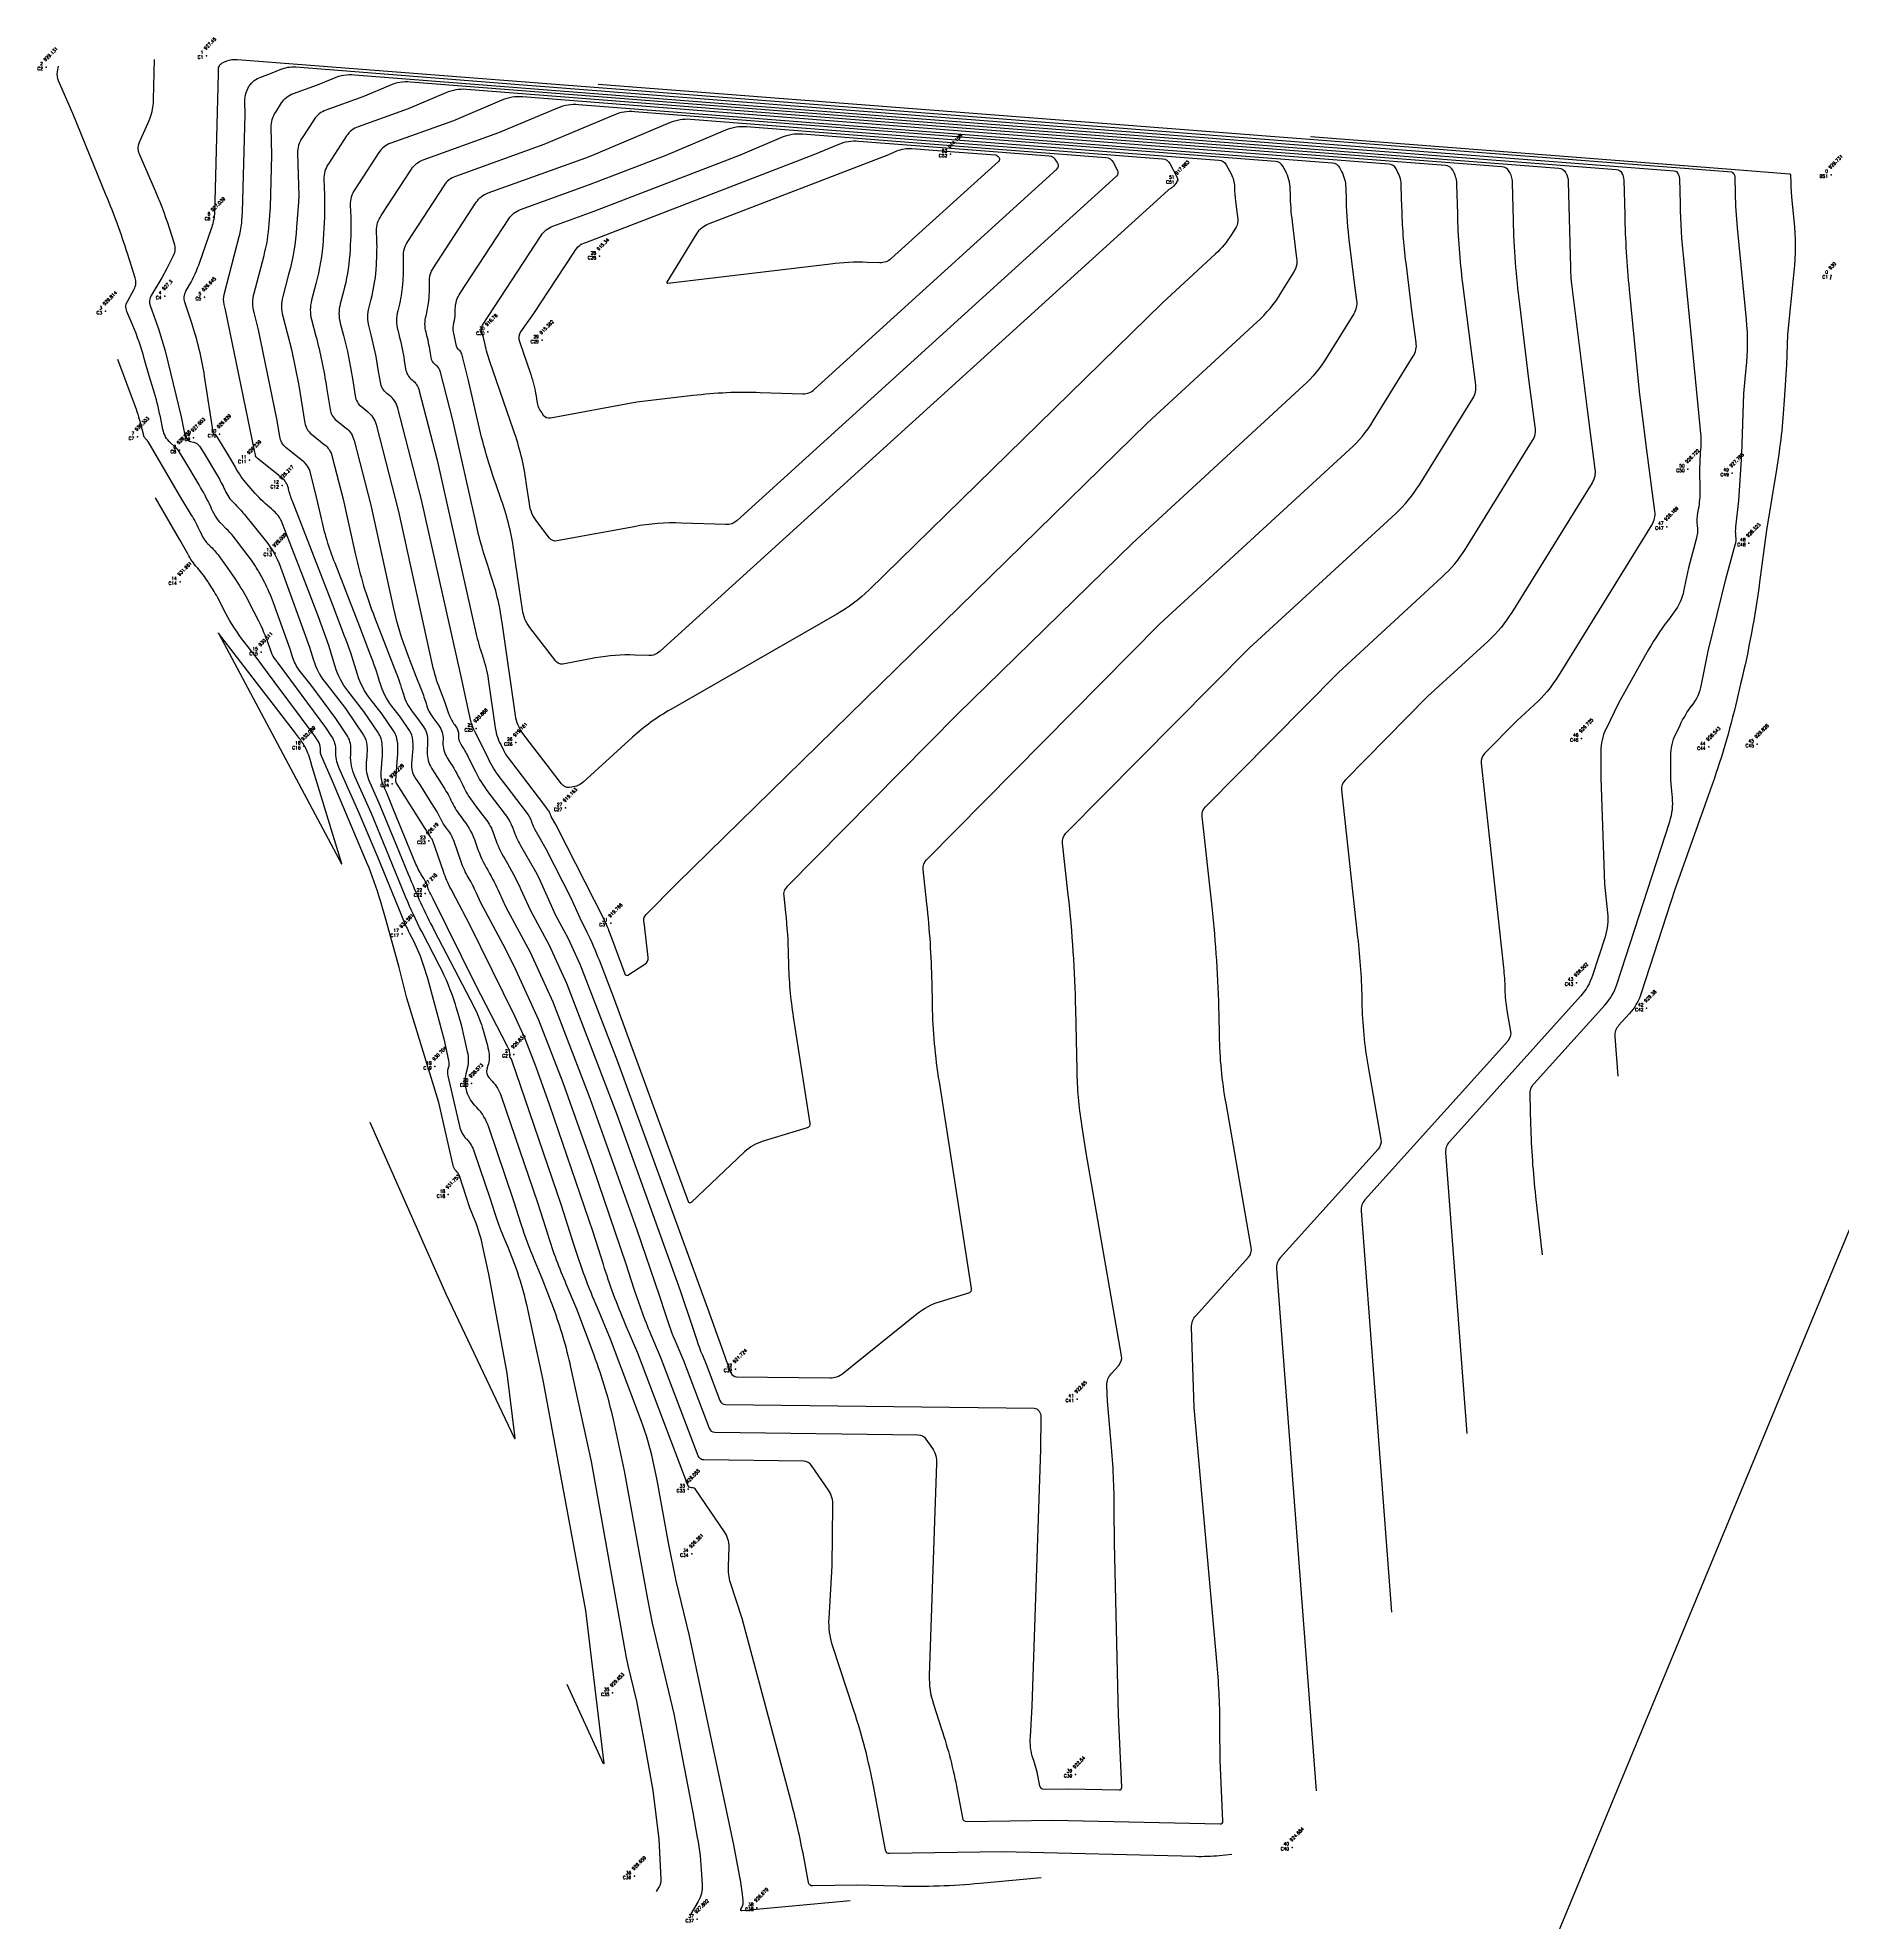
# Model space of a CAD drawing. Header units: millimetres. Extents: x 1478766 to 1478972, y 824433 to 824682.
# Drawn here: x 1478788.4 to 1478928.9, y 824502.8 to 824649.5 of the extents above; entities that cross this region are included whole.
import ezdxf
from ezdxf.enums import TextEntityAlignment as Align

# ---------------------------------------------------------------- set-up
doc = ezdxf.new("R2010")
doc.units = ezdxf.units.MM
for name, color, linetype in [('Boundary', 6, 'Continuous'), ('Contour', 4, 'Continuous'), ('Index_Contour', 8, 'Continuous'), ('Points', 7, 'Continuous'), ('Points-ELV', 6, 'Continuous'), ('Points-NUM', 4, 'Continuous'), ('Points-TXT', 3, 'Continuous')]:
    doc.layers.add(name, color=color, linetype=linetype)
doc.styles.add('romans', font='romans.shx')

# ---------------------------------------------------------------- blocks, each defined once
blk = doc.blocks.new('POINTS')
at = {"layer": 'Points'}
blk.add_line((0, 0), (0, 0), dxfattribs=at)
blk.add_point((0, 0), dxfattribs=at)
at = {"layer": 'Points-ELV', "style": 'romans'}
blk.add_attdef('ELEV', text='', height=1, rotation=45, dxfattribs=at).set_placement((0, 0), align=Align.BOTTOM_LEFT)
at = {"layer": 'Points-NUM', "style": 'romans'}
blk.add_attdef('PTNUM', text='', height=1, dxfattribs=at).set_placement((0, 0), align=Align.BOTTOM_RIGHT)
at = {"layer": 'Points-TXT', "style": 'romans'}
blk.add_attdef('DESC', text='', height=1, dxfattribs=at).set_placement((0, 0), align=Align.BOTTOM_RIGHT)

msp = doc.modelspace()

# ---------------------------------------------------------------- linework, layer by layer
at = {"layer": 'Boundary'}
msp.add_polyline3d([(1478767.16, 824678.43, 0), (1478971.67, 824658.75, 0), (1478878.31, 824433.42, 0), (1478784.31, 824501.97, 0), (1478765.89, 824682.24, 0)], dxfattribs=at)
at = {"layer": 'Contour'}
for points, elevation in [([(1478836.55, 824505.19), (1478836.75, 824505.53, 0.153066), (1478836.91, 824506.18), (1478836.74, 824509.27), (1478836.29, 824513.05), (1478835.59, 824516.97), (1478835.01, 824520), (1478834.34, 824522.79), (1478834.19, 824523.52), (1478831.47, 824538.67), (1478829.87, 824546, 0.037499), (1478828.51, 824550.62), (1478827.65, 824552.92), (1478827.05, 824554.34, -0.024696), (1478826.01, 824557.13), (1478825.43, 824558.94), (1478823.48, 824564.68, 0.111018), (1478822.56, 824566.22), (1478822.38, 824566.41, -0.138048), (1478821.74, 824567.62), (1478821.73, 824567.67, -0.132774), (1478821.77, 824569.04), (1478821.79, 824569.12, 0.130209), (1478821.83, 824570.56), (1478821.68, 824571.27, 0.022528), (1478820.95, 824574.03), (1478820.88, 824574.25, 0.046533), (1478819.66, 824577.21), (1478818.26, 824579.92, -0.023288), (1478817.03, 824582.58), (1478816.45, 824583.98), (1478814.35, 824589.11), (1478813.06, 824591.99, -0.119403), (1478812.73, 824593.68), (1478812.75, 824594.1, 0.16572), (1478812.41, 824595.25), (1478811.57, 824596.5), (1478809.66, 824599.09), (1478808.73, 824600.28, -0.097206), (1478808.21, 824601.3), (1478808.03, 824601.9), (1478806.71, 824605.52, 0.032296), (1478806.02, 824607.11), (1478805.84, 824607.47, 0.032677), (1478805.31, 824608.36), (1478805, 824608.83), (1478804, 824610.17, 0.043619), (1478802.89, 824611.43), (1478802.86, 824611.47, -0.09958), (1478801.9, 824612.82), (1478801.83, 824612.99, 0.030273), (1478800.92, 824614.71), (1478799.81, 824616.56), (1478799.39, 824617.25), (1478799.32, 824617.36, 0.078769), (1478799.22, 824617.49), (1478798.7, 824617.97, -0.1654), (1478798.11, 824619.02), (1478797.91, 824619.99, 0.02437), (1478797.38, 824622.1), (1478797.05, 824623.19), (1478796.66, 824624.54, 0.030451), (1478795.76, 824627.1), (1478795.3, 824628.2, -0.237561), (1478795.34, 824628.98), (1478795.87, 824629.94, 0.214775), (1478795.95, 824630.82), (1478795.35, 824632.71, 0.020278), (1478793.7, 824637.23), (1478791.1, 824643.6), (1478789.99, 824646.14, -0.159904), (1478789.91, 824646.87), (1478789.99, 824647.29)], 929), ([(1478797.42, 824647.82), (1478797.35, 824644.7, -0.105632), (1478796.92, 824642.8), (1478796.26, 824641.34, 0.220469), (1478796.25, 824640.47), (1478797.36, 824637.94, -0.026953), (1478798.59, 824634.7), (1478798.98, 824633.49, -0.201821), (1478798.91, 824632.54), (1478798.42, 824631.53), (1478798.02, 824630.82), (1478797.2, 824629.45, 0.232893), (1478797.12, 824628.65), (1478797.76, 824626.84), (1478798.28, 824625.13), (1478799.52, 824620), (1478799.81, 824618.56, 0.1654), (1478799.99, 824618.25), (1478800.02, 824618.21, 0.144442), (1478800.35, 824618.05), (1478800.5, 824618.02, -0.214664), (1478800.95, 824617.71), (1478801.31, 824617.13), (1478802.35, 824615.4, -0.030273), (1478802.92, 824614.31), (1478802.95, 824614.25, 0.09958), (1478803.63, 824613.29), (1478803.66, 824613.26, -0.033129), (1478804.46, 824612.38), (1478806.08, 824610.38, -0.086576), (1478807.26, 824608.29), (1478809.53, 824602.05), (1478809.83, 824601.06, 0.097206), (1478810.71, 824599.35), (1478812.24, 824597.38), (1478812.38, 824597.2), (1478813.73, 824595.2, -0.139853), (1478813.99, 824594.44), (1478813.99, 824594.39, -0.039494), (1478813.98, 824593.55), (1478813.94, 824593.08, 0.13303), (1478814.2, 824591.58), (1478814.93, 824589.94), (1478816.27, 824586.66), (1478817.21, 824584.38, 0.023288), (1478819.23, 824580.01), (1478822.33, 824574.04, -0.046533), (1478822.97, 824572.47), (1478823.02, 824572.33, -0.022528), (1478823.41, 824570.86), (1478823.45, 824570.68, -0.130209), (1478823.41, 824569.48), (1478823.33, 824569.2, 0.270822), (1478823.48, 824568.56), (1478823.74, 824568.28, -0.111018), (1478824.45, 824567.1), (1478827.29, 824558.76), (1478828.07, 824556.3, 0.024696), (1478829.49, 824552.48), (1478830.31, 824550.55), (1478831.65, 824546.97, -0.037499), (1478833.24, 824541.58), (1478834.03, 824537.94), (1478835.83, 824527.93), (1478836.21, 824526.08), (1478837.89, 824519.02), (1478839.37, 824511.34), (1478839.71, 824509.4, -0.032482), (1478840.05, 824506.51), (1478840.09, 824505.69, -0.153066), (1478839.78, 824504.41), (1478839.18, 824503.38)], 928), ([(1478851.62, 824504.46), (1478843.19, 824503.67, -0.577942), (1478843.11, 824503.8), (1478843.19, 824503.94, 0.170492), (1478843.29, 824504.45), (1478843.23, 824504.97, 0.01853), (1478843, 824506.45), (1478842.55, 824508.82), (1478839.1, 824525.1), (1478838.08, 824529.37), (1478837.47, 824532.34), (1478836.59, 824537.2), (1478836.25, 824538.78, 0.037499), (1478835.37, 824541.77), (1478832.97, 824548.19), (1478831.94, 824550.62, -0.024696), (1478830.13, 824555.47), (1478829.14, 824558.59), (1478825.28, 824569.91, 0.111018), (1478825.2, 824570.05), (1478825.16, 824570.09, -0.270822), (1478825.13, 824570.21), (1478825.14, 824570.25, 0.142127), (1478825.15, 824570.38), (1478825.1, 824570.57, 0.057142), (1478824.94, 824570.97), (1478822.44, 824575.79), (1478819.16, 824582.46), (1478818.97, 824582.82), (1478818.89, 824582.96, -0.036428), (1478818.8, 824583.17), (1478818.71, 824583.43, 0.058058), (1478818.42, 824584.04), (1478818.27, 824584.28, -0.043675), (1478817.76, 824585.29), (1478816.09, 824589.34), (1478815.51, 824590.77), (1478815.27, 824591.3, -0.13303), (1478815.1, 824592.33), (1478815.18, 824593.35, 0.039494), (1478815.19, 824594.4), (1478815.19, 824594.45, 0.139853), (1478814.86, 824595.41), (1478813.75, 824597.05), (1478812.51, 824598.65, -0.097206), (1478811.53, 824600.55), (1478811.04, 824602.2), (1478810.23, 824604.42), (1478809.06, 824607.46), (1478807.43, 824611.65, 0.137695), (1478806.56, 824612.83), (1478806.42, 824612.95, -0.049496), (1478805.14, 824614.2), (1478804.67, 824614.74, -0.053351), (1478803.75, 824616.08), (1478803.33, 824616.84), (1478802.3, 824618.48, 0.214664), (1478802.19, 824618.56), (1478802.14, 824618.57, -0.3218), (1478802.05, 824618.65), (1478801.35, 824623.15, 0.043378), (1478800.35, 824627.28), (1478799.82, 824628.91, -0.220318), (1478799.9, 824629.77), (1478800.18, 824630.26, 0.048303), (1478800.98, 824632.04), (1478801.89, 824634.66, 0.020641), (1478802.05, 824635.19), (1478802.06, 824635.24, 0.059952), (1478802.14, 824635.78), (1478802.44, 824646.69), (1478802.43, 824647.03, -0.159513), (1478802.52, 824647.35), (1478802.55, 824647.39, -0.163793), (1478802.8, 824647.59), (1478803.08, 824647.7, -0.11825), (1478803.88, 824647.82), (1478809.26, 824647.4), (1478897.64, 824640.54), (1478915.78, 824639.14, -0.265236), (1478916.06, 824638.95), (1478916.08, 824638.91, -0.122055), (1478916.18, 824638.55), (1478916.23, 824636.56, 0.018904), (1478916.49, 824632.31), (1478917.84, 824618.44, -0.052182), (1478917.84, 824617.65), (1478917.79, 824617.21), (1478917.74, 824615.84), (1478917.77, 824614.31, -0.051059), (1478917.65, 824612.81), (1478917.6, 824612.53, 0.075908), (1478917.56, 824611.52), (1478917.57, 824611.47, -0.099572), (1478917.49, 824610.47), (1478916.88, 824608.23), (1478916.51, 824606.43, -0.115584), (1478915.78, 824604.81), (1478915.32, 824604.2, 0.034864), (1478913.55, 824601.47), (1478911.44, 824597.71), (1478910.45, 824595.66, 0.117387), (1478910.06, 824593.96), (1478910.05, 824591.88), (1478910.36, 824583.6), (1478910.59, 824581.38, -0.109382), (1478910.39, 824579.51), (1478909.41, 824576.5, -0.110408), (1478908.48, 824574.89), (1478898.27, 824563.56, 0.213262), (1478897.98, 824562.71), (1478899.64, 824540.84)], 927), ([(1478866.48, 824506.26), (1478861.73, 824505.81, -0.030991), (1478855.34, 824505.59), (1478852.09, 824505.67), (1478848.7, 824505.62, -0.368849), (1478848.37, 824505.88), (1478848, 824507.89, 0.019646), (1478846.99, 824512.29), (1478843.22, 824526.44), (1478842.31, 824529.22, -0.098401), (1478842.14, 824530.52), (1478842.18, 824531.23), (1478842.19, 824532, 0.1604), (1478841.83, 824533.19), (1478839.61, 824536.45, 0.253625), (1478839.31, 824536.62), (1478839.26, 824536.62, -0.315384), (1478838.99, 824536.81), (1478835.09, 824547.09), (1478834.11, 824549.39, -0.024696), (1478832.4, 824553.99), (1478831.6, 824556.52), (1478828.24, 824566.37), (1478827.17, 824569.36), (1478826.32, 824571.56), (1478825.52, 824573.33), (1478821.99, 824580.49), (1478820.91, 824582.51), (1478820.54, 824583.22, -0.036428), (1478819.95, 824584.6), (1478819.12, 824586.99, 0.083564), (1478819.06, 824587.1), (1478819.01, 824587.16, -0.051339), (1478818.98, 824587.22), (1478818.95, 824587.26, 0.025516), (1478818.92, 824587.32), (1478818.84, 824587.46), (1478816.35, 824591.4), (1478816.28, 824591.52, -0.170698), (1478816.24, 824591.68), (1478816.38, 824593.47, 0.037701), (1478816.39, 824594.52), (1478816.39, 824594.57, 0.139853), (1478816.06, 824595.54), (1478815.18, 824596.84), (1478814.24, 824598.04, -0.097206), (1478813.27, 824599.93), (1478813.16, 824600.28, 0.02007), (1478812.26, 824602.93), (1478811.25, 824605.55), (1478808.19, 824613.42, -0.037203), (1478807.89, 824614.39), (1478807.88, 824614.44, 0.175678), (1478807.36, 824615.25), (1478805.46, 824616.77, -0.194625), (1478805.31, 824617.03), (1478805.27, 824617.24), (1478802.99, 824628.32), (1478802.88, 824628.75, -0.134141), (1478802.88, 824629.52), (1478804.05, 824634.03, 0.046745), (1478804.26, 824635.26), (1478804.31, 824635.93), (1478804.52, 824643.53), (1478804.49, 824644.59, -0.159513), (1478804.81, 824645.69), (1478804.83, 824645.73, -0.170059), (1478805.74, 824646.45), (1478806.62, 824646.77), (1478807.25, 824647.03, -0.125629), (1478808.46, 824647.23), (1478826.49, 824645.82), (1478886.52, 824641.16), (1478911.29, 824639.25, -0.265236), (1478911.69, 824638.99), (1478911.71, 824638.94, -0.122055), (1478911.85, 824638.43), (1478911.92, 824635.73, 0.018904), (1478912.27, 824629.91), (1478913.05, 824621.96), (1478913.56, 824617.79), (1478914.24, 824612.64, -0.180829), (1478914.02, 824611.57), (1478906.73, 824599.8, -0.071985), (1478904.88, 824597.57), (1478903.53, 824596.32), (1478901.01, 824593.77, 0.234372), (1478900.74, 824593.02), (1478902.48, 824577.11, -0.022981), (1478902.59, 824575.46), (1478902.59, 824575.41, 0.039737), (1478902.75, 824573.77), (1478903.03, 824572.15, -0.238707), (1478902.81, 824571.39), (1478891.69, 824559.03, 0.213262), (1478891.4, 824558.18), (1478893.77, 824526.93)], 926), ([(1478858.1, 824519.78), (1478858.73, 824517.83, -0.034029), (1478859.95, 824513.09), (1478860.36, 824510.91, 0.368849), (1478860.69, 824510.64), (1478867.4, 824510.74), (1478880.42, 824510.44, 0.432572), (1478880.64, 824510.66), (1478880.42, 824515.4), (1478880.41, 824517.9, 0.022717), (1478880.19, 824522.8), (1478878.39, 824542.86), (1478878.2, 824549.11, -0.201273), (1478878.53, 824550.01), (1478882.63, 824554.56, 0.238707), (1478882.84, 824555.31), (1478880.88, 824566.57, -0.039737), (1478880.37, 824571.83), (1478880.34, 824573.45, 0.022981), (1478879.79, 824581.85), (1478879.02, 824588.88, -0.234372), (1478879.28, 824589.64), (1478889.63, 824600.1), (1478897.69, 824607.51, 0.071985), (1478899.54, 824609.74), (1478904.74, 824618.14, 0.180829), (1478904.96, 824619.21), (1478904.47, 824622.93), (1478903.75, 824628.77, -0.025778), (1478903.26, 824635.3), (1478903.19, 824638.19, 0.122055), (1478902.98, 824639.01), (1478902.93, 824639.09, 0.265236), (1478902.36, 824639.46), (1478864.28, 824642.39), (1478860.96, 824642.65), (1478817.38, 824646.06, 0.125629), (1478815.78, 824645.8), (1478813.67, 824644.91), (1478810.8, 824643.87, 0.170059), (1478809.88, 824643.15), (1478808.94, 824641.71, 0.159513), (1478808.6, 824640.5), (1478808.68, 824637.21), (1478808.67, 824636.7), (1478808.52, 824634.77, -0.046745), (1478807.9, 824631.07), (1478807.45, 824629.35, 0.134141), (1478807.45, 824627.83), (1478808.12, 824625.23), (1478808.7, 824622.42), (1478809.17, 824619.51, 0.194625), (1478809.67, 824618.65), (1478810.67, 824617.85, -0.169789), (1478811.3, 824616.87), (1478812.15, 824613.59), (1478813.09, 824609.35, 0.040601), (1478814.59, 824604.4), (1478815.63, 824601.73), (1478816.25, 824600.12, -0.02007), (1478816.79, 824598.52), (1478816.83, 824598.4, 0.097206), (1478817.52, 824597.06), (1478818.02, 824596.41), (1478818.39, 824595.87, -0.16572), (1478818.72, 824594.72), (1478818.69, 824593.86, 0.158864), (1478819.02, 824592.65), (1478819.5, 824591.91), (1478819.98, 824591.14, -0.025516), (1478820.61, 824590), (1478820.63, 824589.95, 0.051339), (1478821.32, 824588.85), (1478821.54, 824588.55, -0.083564), (1478822.45, 824586.86), (1478822.58, 824586.47, 0.049615), (1478823.4, 824584.7), (1478823.42, 824584.65, -0.025768), (1478824.32, 824582.91), (1478824.78, 824581.88), (1478826.7, 824578.31), (1478828.46, 824574.45), (1478831.35, 824566.95), (1478834.99, 824556.78), (1478836.78, 824551.53), (1478837.21, 824550.18, 0.024696), (1478838.11, 824547.75), (1478838.64, 824546.52), (1478840.64, 824541.25, 0.315384), (1478841.07, 824540.94), (1478856.88, 824540.74, -0.253625), (1478857.52, 824540.4), (1478858.02, 824539.66, -0.166353), (1478858.35, 824538.51), (1478857.78, 824522.01, 0.092257), (1478858.1, 824519.78)], 924), ([(1478905.52, 824554.76), (1478905.01, 824559.3, -0.021164), (1478904.62, 824564.87), (1478904.55, 824567.2, -0.201273), (1478904.88, 824568.1), (1478910.37, 824574.2, 0.110408), (1478911.31, 824575.81), (1478915.43, 824588.5, 0.109382), (1478915.63, 824590.37), (1478915.61, 824590.58, -0.027709), (1478915.5, 824592.82), (1478915.51, 824593.6, -0.117387), (1478915.9, 824595.3), (1478916.23, 824596, -0.050799), (1478917.15, 824597.51), (1478917.17, 824597.53, 0.115584), (1478917.9, 824599.15), (1478918.43, 824601.74), (1478919.83, 824607.47), (1478920.53, 824610.03, 0.099572), (1478920.58, 824610.69), (1478920.58, 824610.74, -0.058623), (1478920.58, 824611.42), (1478920.81, 824613.45), (1478921.03, 824617.08), (1478921.19, 824621.8), (1478921.39, 824623.76, 0.052182), (1478921.4, 824627.57), (1478920.7, 824634.71, -0.018904), (1478920.54, 824637.39), (1478920.51, 824638.66, 0.122055), (1478920.45, 824638.88), (1478920.43, 824638.92, 0.265077), (1478920.26, 824639.03), (1478832, 824645.88)], 928), ([(1478821.44, 824591.36), (1478821.57, 824591.08, 0.051398), (1478822.31, 824589.9), (1478822.76, 824589.3), (1478823.22, 824588.7, -0.083505), (1478823.88, 824587.48), (1478823.96, 824587.24, 0.049615), (1478824.72, 824585.58), (1478824.93, 824585.21, -0.025768), (1478826.11, 824582.91), (1478826.72, 824581.57), (1478828.19, 824578.85), (1478829.53, 824575.9), (1478833.43, 824565.75), (1478838.37, 824551.98), (1478839.37, 824549.04), (1478839.62, 824548.27, 0.024696), (1478840.11, 824546.93), (1478840.41, 824546.23), (1478841.48, 824543.41, 0.315384), (1478841.92, 824543.1), (1478865.95, 824542.8, -0.253625), (1478866.3, 824542.61), (1478866.33, 824542.57, -0.1604), (1478866.46, 824542.16), (1478866.43, 824539.6), (1478865.75, 824519.62), (1478865.62, 824517.23, 0.098401), (1478865.83, 824515.55), (1478865.88, 824515.4, -0.034029), (1478866.26, 824513.94), (1478866.36, 824513.42, 0.368849), (1478866.68, 824513.15), (1478868.61, 824513.18), (1478872.55, 824513.09, 0.432572), (1478872.77, 824513.31), (1478872.51, 824518.94), (1478872.19, 824532.34), (1478872.18, 824534.95, 0.022717), (1478871.94, 824540.07), (1478871.65, 824543.35), (1478871.61, 824544.59, -0.201273), (1478871.94, 824545.49), (1478872.53, 824546.14, 0.238707), (1478872.75, 824546.89), (1478870, 824562.68), (1478869.66, 824564.86, -0.035155), (1478869.28, 824569.14), (1478869.18, 824573.89, 0.022981), (1478868.6, 824582.78), (1478868.16, 824586.81, -0.234372), (1478868.42, 824587.57), (1478882.68, 824601.98), (1478894.09, 824612.48, 0.071985), (1478895.94, 824614.71), (1478900.1, 824621.43, 0.180829), (1478900.32, 824622.49), (1478899.93, 824625.5), (1478899.32, 824630.37, -0.025778), (1478898.92, 824635.81), (1478898.86, 824638.07, 0.122055), (1478898.61, 824639.04), (1478898.53, 824639.19, 0.265236), (1478897.96, 824639.57), (1478862.66, 824642.28), (1478821.74, 824645.48, 0.125629), (1478820.14, 824645.22), (1478817.2, 824643.98), (1478813.32, 824642.58, 0.170059), (1478812.41, 824641.86), (1478810.99, 824639.69, 0.159513), (1478810.65, 824638.49), (1478810.68, 824637.26, -0.027246), (1478810.59, 824633.8), (1478810.59, 824633.75, -0.046745), (1478810.02, 824630.35), (1478809.69, 824629.07, 0.134141), (1478809.68, 824627.56), (1478810.02, 824626.28, -0.025225), (1478810.85, 824622.28), (1478811.13, 824620.57, 0.194625), (1478811.63, 824619.71), (1478812.37, 824619.12, -0.169789), (1478813, 824618.14), (1478814.3, 824613.11), (1478816.07, 824605.07, 0.040601), (1478817.13, 824601.57), (1478817.81, 824599.81), (1478818.24, 824598.71, -0.02007), (1478818.61, 824597.64), (1478818.62, 824597.59, 0.08956), (1478819.12, 824596.59), (1478819.58, 824595.95, -0.175207), (1478819.92, 824594.87), (1478819.91, 824594.68, 0.15689), (1478820.24, 824593.45), (1478820.5, 824593.04, -0.027466), (1478821.44, 824591.36)], 923), ([(1478814.7, 824619.4), (1478816.44, 824612.63), (1478819.08, 824600.69, 0.040601), (1478819.64, 824598.85), (1478820, 824597.9), (1478820.35, 824596.9, 0.077585), (1478820.81, 824596.03), (1478820.92, 824595.89, -0.175207), (1478821.12, 824595.23), (1478821.12, 824595.18, 0.15689), (1478821.3, 824594.51), (1478821.42, 824594.32, -0.027466), (1478821.94, 824593.39), (1478822.44, 824592.38, 0.051398), (1478823.41, 824590.8), (1478824, 824590.03), (1478824.76, 824589.04, -0.083505), (1478825.38, 824587.88), (1478825.4, 824587.83, 0.049615), (1478825.95, 824586.62), (1478827.12, 824584.59), (1478827.37, 824584.1), (1478828.66, 824581.26), (1478829.67, 824579.38), (1478830.6, 824577.34), (1478833.5, 824569.81), (1478840.52, 824550.6), (1478841.74, 824547.19), (1478842.06, 824546.24), (1478842.32, 824545.57, 0.312122), (1478842.77, 824545.26), (1478850.03, 824545.17, 0.181782), (1478851.06, 824545.53), (1478856.82, 824550.16, -0.100636), (1478858.64, 824551.12), (1478860.85, 824551.79, 0.377198), (1478861.07, 824552.14), (1478858.56, 824568.22, -0.035155), (1478858.03, 824574.18), (1478857.99, 824575.97, 0.022981), (1478857.59, 824582.09), (1478857.3, 824584.75, -0.234372), (1478857.56, 824585.5), (1478875.74, 824603.87), (1478890.5, 824617.44, 0.071985), (1478892.34, 824619.68), (1478895.46, 824624.71, 0.180829), (1478895.68, 824625.78), (1478895.38, 824628.07), (1478894.9, 824631.98, -0.025778), (1478894.58, 824636.32), (1478894.53, 824637.96, 0.122055), (1478894.24, 824639.07), (1478894.12, 824639.3, 0.265236), (1478893.55, 824639.67), (1478862.29, 824642.08), (1478826.11, 824644.9, 0.125629), (1478824.5, 824644.64), (1478820.73, 824643.05), (1478815.85, 824641.29, 0.170059), (1478814.93, 824640.57), (1478813.04, 824637.68, 0.159513), (1478812.7, 824636.47), (1478812.73, 824635.54, -0.027246), (1478812.65, 824632.65), (1478812.65, 824632.6, -0.046745), (1478812.17, 824629.75), (1478811.92, 824628.8, 0.134141), (1478811.92, 824627.28), (1478812.17, 824626.33, -0.025225), (1478812.87, 824622.98), (1478813.08, 824621.63, 0.194625), (1478813.59, 824620.76), (1478814.06, 824620.38, -0.169789), (1478814.7, 824619.4)], 922), ([(1478822.19, 824595.99), (1478822.14, 824596.12, -0.040601), (1478822.09, 824596.3), (1478821.27, 824600), (1478818.23, 824613.54), (1478816.39, 824620.67, 0.169789), (1478815.76, 824621.65), (1478815.55, 824621.82, -0.194625), (1478815.04, 824622.68), (1478814.88, 824623.68, 0.025225), (1478814.32, 824626.38), (1478814.16, 824627.01, -0.134141), (1478814.16, 824628.52), (1478814.32, 824629.15, 0.046745), (1478814.71, 824631.45), (1478814.71, 824631.5, 0.027246), (1478814.77, 824633.83), (1478814.75, 824634.46, -0.159513), (1478815.1, 824635.66), (1478817.46, 824639.28, -0.170059), (1478818.37, 824640), (1478824.26, 824642.12), (1478828.86, 824644.06, -0.125629), (1478830.47, 824644.32), (1478861.93, 824641.87), (1478889.15, 824639.77, -0.265236), (1478889.72, 824639.4), (1478889.87, 824639.1, -0.122055), (1478890.2, 824637.84), (1478890.23, 824636.83, 0.025778), (1478890.47, 824633.58), (1478890.84, 824630.64), (1478891.04, 824629.06, -0.180829), (1478890.82, 824628), (1478888.74, 824624.65, -0.071985), (1478886.9, 824622.41), (1478873.59, 824610.17), (1478859.97, 824596.84), (1478846.7, 824583.43, 0.234372), (1478846.44, 824582.68), (1478846.58, 824581.4, -0.022981), (1478846.8, 824578.04), (1478846.81, 824577.53, 0.035155), (1478847.19, 824573.27), (1478848.48, 824564.98, -0.377198), (1478848.27, 824564.64), (1478844.85, 824563.6, 0.121569), (1478843.4, 824562.76), (1478839.23, 824558.82, -0.521214), (1478839.03, 824558.87), (1478833.27, 824574.62), (1478832.09, 824577.68, 0.024257), (1478831.14, 824579.85), (1478830.6, 824580.95), (1478829.89, 824582.52), (1478827.95, 824586.34), (1478827.19, 824587.66, -0.049615), (1478826.83, 824588.43), (1478826.82, 824588.47, 0.083505), (1478826.42, 824589.21), (1478825.66, 824590.21), (1478824.83, 824591.3), (1478824.3, 824591.99, -0.051398), (1478823.45, 824593.36), (1478822.41, 824595.48, 0.027466), (1478822.37, 824595.55), (1478822.34, 824595.59, -0.056086), (1478822.31, 824595.66), (1478822.25, 824595.82), (1478822.19, 824595.99, 0.00907), (1478822.19, 824595.99)], 921), ([(1478818.99, 824624.61), (1478818.92, 824625.08, 0.025225), (1478818.62, 824626.48), (1478818.6, 824626.58, -0.134141), (1478818.6, 824627.86), (1478818.62, 824627.96, 0.046745), (1478818.82, 824629.14), (1478818.83, 824629.19, 0.027246), (1478818.86, 824630.39), (1478818.86, 824630.46, -0.159513), (1478819.18, 824631.6), (1478822.51, 824636.7, -0.170059), (1478823.42, 824637.42), (1478831.03, 824640.17), (1478831.51, 824640.35), (1478837.59, 824642.91, -0.125629), (1478839.19, 824643.17), (1478861.2, 824641.45), (1478880.33, 824639.98, -0.265236), (1478880.9, 824639.61), (1478881.28, 824638.9, -0.122055), (1478881.54, 824637.9), (1478881.54, 824637.85, 0.025778), (1478881.62, 824636.79), (1478881.74, 824635.78), (1478881.8, 824635.39, -0.180829), (1478881.66, 824634.77), (1478881.3, 824634.18, -0.071985), (1478880.06, 824632.68), (1478875.93, 824628.88), (1478853.07, 824606.51, -0.066982), (1478850.58, 824604.63), (1478837.65, 824597.21, 0.057048), (1478834.68, 824595.05), (1478830.82, 824591.55, -0.169615), (1478829.94, 824591.16), (1478829.77, 824591.14, -0.266653), (1478829.15, 824591.42), (1478826.14, 824595.34, -0.13462), (1478825.56, 824596.73), (1478824.52, 824603.99, 0.049984), (1478823.57, 824607.88), (1478823.56, 824607.93, -0.029408), (1478822.46, 824611.8), (1478820.68, 824619.73), (1478819.72, 824623.46, 0.169789), (1478819.36, 824624.02), (1478819.32, 824624.05, -0.194625), (1478818.99, 824624.61)], 919), ([(1478876.98, 824638.16), (1478876.79, 824637.94, -0.084325), (1478876.59, 824637.78), (1478876.55, 824637.76, 0.057048), (1478876.34, 824637.61), (1478836.82, 824601.74, -0.202886), (1478835.93, 824601.41), (1478834.85, 824601.45, 0.056437), (1478831.8, 824601.22), (1478829.25, 824600.75, -0.28982), (1478828.69, 824600.97), (1478826.68, 824603.59, -0.13462), (1478826.1, 824604.98), (1478825.47, 824609.39, 0.049984), (1478824.48, 824613.47), (1478824.02, 824614.78, -0.029408), (1478822.52, 824620.09), (1478821.9, 824622.83), (1478821.37, 824624.89, 0.169789), (1478821.18, 824625.18), (1478821.15, 824625.21, -0.182261), (1478820.97, 824625.5), (1478820.74, 824626.6, -0.12128), (1478820.76, 824627.28), (1478820.77, 824627.33, 0.06057), (1478820.87, 824628.02), (1478820.87, 824628.39, -0.146092), (1478821.26, 824629.63), (1478825.04, 824635.41, -0.170059), (1478825.95, 824636.13), (1478831.32, 824638.07), (1478837.29, 824640.37), (1478841.95, 824642.33, -0.125629), (1478843.55, 824642.59), (1478860.83, 824641.24), (1478875.93, 824640.08, -0.265236), (1478876.5, 824639.71), (1478877.05, 824638.68, -0.321333), (1478876.98, 824638.16)], 918), ([(1478823.19, 824625.62), (1478823.06, 824626.18, 0.02822), (1478822.97, 824626.48), (1478822.92, 824626.63, -0.156083), (1478822.91, 824626.71), (1478822.93, 824626.76, 0.06057), (1478822.94, 824626.84), (1478822.94, 824626.95, -0.146092), (1478823, 824627.14), (1478827.56, 824634.11, -0.170059), (1478828.48, 824634.84), (1478831.61, 824635.97), (1478843.07, 824640.39), (1478846.31, 824641.76, -0.125629), (1478847.91, 824642.02), (1478860.47, 824641.04), (1478871.52, 824640.19, -0.265236), (1478872.09, 824639.81), (1478872.43, 824639.18, -0.34861), (1478872.35, 824638.73), (1478842.82, 824611.93, -0.202886), (1478841.93, 824611.6), (1478838.49, 824611.72, 0.056437), (1478834.79, 824611.44), (1478828.77, 824610.33, -0.28982), (1478828.21, 824610.55), (1478827.22, 824611.84, -0.13462), (1478826.64, 824613.23), (1478826.4, 824614.88, 0.049984), (1478825.41, 824618.96), (1478823.57, 824624.3, -0.026971), (1478823.19, 824625.62)], 917), ([(1478827.6, 824620.3), (1478827.72, 824620.13, 0.28982), (1478828.29, 824619.92), (1478835.01, 824621.15), (1478839.38, 824621.67, -0.04005), (1478844.62, 824621.9), (1478847.93, 824621.79, 0.202886), (1478848.82, 824622.12), (1478867.71, 824639.27, 0.34861), (1478867.79, 824639.72), (1478867.69, 824639.91, 0.265236), (1478867.12, 824640.29), (1478860.1, 824640.83), (1478852.28, 824641.44, 0.125629), (1478850.67, 824641.18), (1478848.84, 824640.41), (1478831.9, 824633.87), (1478831, 824633.55, 0.170059), (1478830.09, 824632.82), (1478828.11, 824629.79), (1478826.95, 824628.05), (1478825.96, 824626.6, 0.245281), (1478825.86, 824625.86), (1478826.75, 824623.28, -0.049984), (1478827.16, 824621.61), (1478827.22, 824621.21, 0.13462), (1478827.6, 824620.3)], 916), ([(1478887.46, 824641.81), (1478919.87, 824639.3), (1478924.75, 824638.92, -0.265236), (1478924.8, 824638.89), (1478924.82, 824638.85, -0.122055), (1478924.84, 824638.78), (1478924.85, 824638.21, 0.018904), (1478924.92, 824637.11), (1478925.09, 824635.29, -0.052182), (1478925.09, 824631.27), (1478924.59, 824626.4), (1478924.51, 824624.03), (1478924.34, 824621.28, -0.0266), (1478923.73, 824615.89), (1478922.96, 824611.17), (1478922.42, 824607.12, -0.02613), (1478920.95, 824599.2), (1478920.65, 824597.93, -0.028842), (1478918.58, 824590.93), (1478915.82, 824583.19), (1478913.2, 824575.12, -0.110408), (1478912.27, 824573.51), (1478911.45, 824572.6, 0.213262), (1478911.16, 824571.75), (1478911.39, 824568.67)], 929), ([(1478814.21, 824565.08), (1478820.13, 824551.71), (1478825.49, 824540.46, 0.742624), (1478825.53, 824540.47), (1478824.92, 824545.53), (1478823.49, 824553.24), (1478823.03, 824555.37, 0.042086), (1478822.42, 824557.39), (1478822.01, 824558.42), (1478821.73, 824559.3), (1478821.19, 824560.89, 0.111018), (1478820.95, 824561.28), (1478820.92, 824561.31, -0.138048), (1478820.71, 824561.71), (1478819.59, 824566.6), (1478817.11, 824574.74), (1478816.5, 824577.13), (1478815.49, 824580.78), (1478815.04, 824582.32, 0.02933), (1478814.01, 824585.23), (1478811.32, 824591.64), (1478810.48, 824593.51, -0.119403), (1478810.37, 824594.12), (1478810.37, 824594.17, 0.16572), (1478810.2, 824594.74), (1478809.96, 824595.11), (1478806.78, 824599.4), (1478805.29, 824601.38), (1478804.44, 824602.47, -0.045913), (1478803.01, 824604.69), (1478802.35, 824605.95, 0.028636), (1478801.65, 824607.1), (1478801.62, 824607.15, 0.029229), (1478800.82, 824608.2), (1478800.79, 824608.24, -0.053351), (1478800.04, 824609.32), (1478799.43, 824610.43), (1478797.53, 824613.69)], 931), ([(1478812.03, 824585.2), (1478809.73, 824592.74), (1478809.63, 824593.14, 0.034899), (1478809.39, 824593.81), (1478809.28, 824594.07, 0.04371), (1478809.05, 824594.51), (1478809.02, 824594.55, 0.020915), (1478808.74, 824594.96), (1478808.36, 824595.46), (1478802.45, 824603.16, 0.784972), (1478802.43, 824603.15), (1478812.01, 824585.2, 0.77712), (1478812.03, 824585.2)], 932)]:
    msp.add_lwpolyline(points, format="xyb", dxfattribs=dict(at, elevation=elevation))
at = {"layer": 'Index_Contour'}
for points, elevation in [([(1478881.34, 824508.06), (1478880.36, 824507.96, -0.030991), (1478878.5, 824507.9), (1478863.49, 824508.26), (1478854.69, 824508.13, -0.368849), (1478854.37, 824508.39), (1478853.45, 824513.28, 0.034029), (1478851.91, 824519.27), (1478850.25, 824524.34, -0.098401), (1478849.98, 824526.43), (1478850.22, 824530.54), (1478850.28, 824535.24, 0.1604), (1478849.92, 824536.43), (1478848.62, 824538.34, 0.253625), (1478847.99, 824538.68), (1478840.23, 824538.78, -0.315384), (1478839.79, 824539.09), (1478836.86, 824546.8), (1478836.11, 824548.57, -0.024696), (1478834.81, 824552.08), (1478834.19, 824554.03), (1478831.62, 824561.57), (1478829.26, 824568.15), (1478827.39, 824573.01), (1478825.62, 824576.89), (1478824.82, 824578.52), (1478822.84, 824582.2), (1478822.52, 824582.91, 0.025768), (1478821.91, 824584.1), (1478821.89, 824584.14, -0.049615), (1478821.33, 824585.35), (1478820.78, 824586.93, 0.083564), (1478820.3, 824587.83), (1478820.16, 824588, -0.051339), (1478819.8, 824588.58), (1478819.78, 824588.63, 0.025516), (1478819.45, 824589.23), (1478818.99, 824589.96), (1478818.1, 824591.39), (1478817.76, 824591.91, -0.170698), (1478817.5, 824592.97), (1478817.57, 824593.92, 0.037701), (1478817.58, 824594.75), (1478817.57, 824594.8, 0.139853), (1478817.31, 824595.57), (1478816.6, 824596.62), (1478815.94, 824597.47, -0.097206), (1478815.02, 824599.26), (1478814.98, 824599.4, 0.02007), (1478814.25, 824601.52), (1478813.44, 824603.64), (1478811.51, 824608.6, -0.040601), (1478810.42, 824612.19), (1478810, 824614.07), (1478809.61, 824615.6, 0.169789), (1478808.97, 824616.58), (1478807.71, 824617.59, -0.194625), (1478807.21, 824618.46), (1478806.99, 824619.83), (1478805.56, 824626.77), (1478805.21, 824628.11, -0.134141), (1478805.21, 824629.62), (1478805.98, 824632.55, 0.046745), (1478806.39, 824635.01), (1478806.49, 824636.32), (1478806.6, 824640.37), (1478806.55, 824642.52, -0.159513), (1478806.89, 824643.72), (1478807.35, 824644.44, -0.170059), (1478808.27, 824645.16), (1478810.15, 824645.84), (1478811.42, 824646.37, -0.125629), (1478813.02, 824646.63), (1478843.73, 824644.23), (1478875.4, 824641.78), (1478906.8, 824639.36, -0.265236), (1478907.32, 824639.02), (1478907.35, 824638.98, -0.122055), (1478907.52, 824638.31), (1478907.69, 824631.61, 0.018904), (1478907.74, 824630.78), (1478907.79, 824630.32), (1478909.02, 824620.36), (1478909.6, 824615.92, -0.180829), (1478909.38, 824614.86), (1478903.13, 824604.77, -0.071985), (1478901.29, 824602.54), (1478896.58, 824598.21), (1478890.15, 824591.7, 0.234372), (1478889.88, 824590.95), (1478891.13, 824579.48, -0.022981), (1478891.46, 824574.45), (1478891.46, 824574.4, 0.039737), (1478891.95, 824569.4), (1478892.94, 824563.73, -0.238707), (1478892.72, 824562.98), (1478885.1, 824554.51, 0.213262), (1478884.81, 824553.66), (1478887.89, 824513.02)], 925), ([(1478835.6, 824580.41), (1478835.56, 824580.75, -0.234372), (1478835.74, 824581.26), (1478838.11, 824583.65), (1478874.76, 824619.52), (1478883.3, 824627.38, 0.071985), (1478885.15, 824629.62), (1478886.18, 824631.28, 0.180829), (1478886.4, 824632.34), (1478886.29, 824633.21), (1478886.05, 824635.18, -0.025778), (1478885.89, 824637.34), (1478885.88, 824637.72, 0.122055), (1478885.5, 824639.14), (1478885.31, 824639.5, 0.265236), (1478884.74, 824639.88), (1478861.56, 824641.66), (1478834.83, 824643.75, 0.125629), (1478833.23, 824643.49), (1478827.78, 824641.2), (1478820.9, 824638.71, 0.170059), (1478819.98, 824637.99), (1478817.15, 824633.65, 0.159513), (1478816.81, 824632.44), (1478816.81, 824632.11, -0.027246), (1478816.77, 824630.34), (1478816.76, 824630.29, -0.046745), (1478816.47, 824628.56), (1478816.39, 824628.25, 0.134141), (1478816.39, 824626.74), (1478816.47, 824626.43, -0.025225), (1478816.9, 824624.38), (1478817, 824623.74, 0.194625), (1478817.51, 824622.87), (1478817.53, 824622.86, -0.169789), (1478818.06, 824622.03), (1478819.46, 824616.63), (1478822.48, 824603.18, 0.029408), (1478822.98, 824601.41), (1478822.99, 824601.36, -0.049984), (1478823.43, 824599.58), (1478823.95, 824595.95, 0.08295), (1478824.41, 824594.47), (1478824.62, 824594.04, 0.051398), (1478824.99, 824593.44), (1478825.24, 824593.11), (1478827.73, 824589.85), (1478828.09, 824589.38, -0.083505), (1478828.25, 824589.07), (1478828.27, 824589.02, 0.049615), (1478828.42, 824588.7), (1478828.77, 824588.08), (1478832.4, 824580.94), (1478832.54, 824580.64), (1478832.65, 824580.41, -0.024257), (1478832.81, 824580.04), (1478833.04, 824579.44), (1478834.07, 824576.62, 0.471637), (1478834.32, 824576.53), (1478835.64, 824577.37, 0.29514), (1478835.89, 824577.91), (1478835.6, 824580.41, -0.002109), (1478835.6, 824580.41)], 920), ([(1478840.59, 824635.02), (1478854.62, 824640.43), (1478855.24, 824640.69, -0.125629), (1478856.42, 824640.88), (1478859.74, 824640.62), (1478862.92, 824640.38, -0.265236), (1478863.18, 824640.2), (1478863.21, 824640.16, -0.34861), (1478863.16, 824639.88), (1478854.82, 824632.31, -0.202886), (1478853.93, 824631.99), (1478852.95, 824632.02, 0.04005), (1478850.08, 824631.89), (1478837.43, 824630.37, -0.591861), (1478837.36, 824630.49), (1478839.7, 824634.28, -0.170959), (1478840.59, 824635.02)], 915), ([(1478794.58, 824624.49), (1478795.95, 824620.8, -0.019051), (1478796.21, 824619.99), (1478796.35, 824619.54), (1478796.59, 824618.56, 0.154427), (1478796.72, 824618.33), (1478796.76, 824618.29, -0.078769), (1478796.93, 824618.08), (1478799.41, 824613.84), (1478800.32, 824612.35, -0.032604), (1478800.99, 824611.09), (1478801.08, 824610.9, 0.09958), (1478801.7, 824610.02), (1478801.74, 824609.98, -0.043619), (1478802.46, 824609.16), (1478803.12, 824608.26), (1478803.75, 824607.34, -0.032677), (1478804.83, 824605.5), (1478805.54, 824604.12, -0.035362), (1478806.3, 824602.33), (1478806.53, 824601.67, 0.085232), (1478806.84, 824601.1), (1478807.07, 824600.8), (1478810.76, 824595.8), (1478811.22, 824595.13, -0.16572), (1478811.55, 824593.97), (1478811.55, 824593.93, 0.119403), (1478811.79, 824592.73), (1478813.37, 824589.16), (1478814.81, 824585.74), (1478816.63, 824581.3), (1478816.85, 824580.77, 0.023288), (1478817.29, 824579.82), (1478817.61, 824579.19, -0.046533), (1478818.38, 824577.32), (1478818.7, 824576.3), (1478819.97, 824571.57), (1478820.35, 824569.87, -0.130209), (1478820.33, 824569.31), (1478820.31, 824569.26, 0.132774), (1478820.3, 824568.69), (1478821.2, 824564.77, 0.138048), (1478821.72, 824563.79), (1478821.76, 824563.75, -0.111018), (1478822.33, 824562.78), (1478823.58, 824559.12), (1478823.95, 824557.96, 0.024696), (1478824.61, 824556.2), (1478824.99, 824555.29), (1478825.55, 824553.81, -0.037499), (1478826.41, 824550.89), (1478827.69, 824545), (1478831.01, 824527.05), (1478832.44, 824515.14, -0.746709), (1478832.41, 824515.13), (1478829.58, 824521.31)], 930)]:
    msp.add_lwpolyline(points, format="xyb", dxfattribs=dict(at, elevation=elevation))
at = {"layer": 'Index_Contour', "elevation": 930}
msp.add_lwpolyline([(1478927.95, 824630.68), (1478927.99, 824630.98), (1478928, 824631.04)], dxfattribs=at)

# ---------------------------------------------------------------- block references
at = {"layer": 'Points', "linetype": 'Continuous'}
ref = msp.add_blockref('POINTS', (1478789.02, 824647.22, 929.13), dxfattribs=at)
ref.add_attrib('PTNUM', '2', dxfattribs={"layer": 'Points-NUM', "height": 0.25, "style": 'romans'}).set_placement((1478788.77, 824647.29, 929.13), align=Align.BOTTOM_RIGHT)
ref.add_attrib('DESC', 'C2', dxfattribs={"layer": 'Points-TXT', "height": 0.25, "style": 'romans'}).set_placement((1478788.77, 824646.91, 929.13), align=Align.BOTTOM_RIGHT)
ref.add_attrib('ELEV', '929.131', dxfattribs={"layer": 'Points-ELV', "height": 0.25, "rotation": 45, "style": 'romans'}).set_placement((1478789.02, 824647.6, 929.13), align=Align.BOTTOM_LEFT)
ref = msp.add_blockref('POINTS', (1478801.5, 824648.11, 927.45), dxfattribs=at)
ref.add_attrib('PTNUM', '1', dxfattribs={"layer": 'Points-NUM', "height": 0.25, "style": 'romans'}).set_placement((1478801.25, 824648.17, 927.45), align=Align.BOTTOM_RIGHT)
ref.add_attrib('DESC', 'C1', dxfattribs={"layer": 'Points-TXT', "height": 0.25, "style": 'romans'}).set_placement((1478801.25, 824647.8, 927.45), align=Align.BOTTOM_RIGHT)
ref.add_attrib('ELEV', '927.45', dxfattribs={"layer": 'Points-ELV', "height": 0.25, "rotation": 45, "style": 'romans'}).set_placement((1478801.5, 824648.49, 927.45), align=Align.BOTTOM_LEFT)
ref = msp.add_blockref('POINTS', (1478859.43, 824640.45, 914.17), dxfattribs=at)
ref.add_attrib('PTNUM', '52', dxfattribs={"layer": 'Points-NUM', "height": 0.25, "style": 'romans'}).set_placement((1478859.18, 824640.51, 914.17), align=Align.BOTTOM_RIGHT)
ref.add_attrib('DESC', 'C52', dxfattribs={"layer": 'Points-TXT', "height": 0.25, "style": 'romans'}).set_placement((1478859.18, 824640.13, 914.17), align=Align.BOTTOM_RIGHT)
ref.add_attrib('ELEV', '914.168', dxfattribs={"layer": 'Points-ELV', "height": 0.25, "rotation": 45, "style": 'romans'}).set_placement((1478859.43, 824640.82, 914.17), align=Align.BOTTOM_LEFT)
ref = msp.add_blockref('POINTS', (1478877.12, 824638.4, 917.98), dxfattribs=at)
ref.add_attrib('PTNUM', '51', dxfattribs={"layer": 'Points-NUM', "height": 0.25, "style": 'romans'}).set_placement((1478876.87, 824638.46, 917.98), align=Align.BOTTOM_RIGHT)
ref.add_attrib('DESC', 'C51', dxfattribs={"layer": 'Points-TXT', "height": 0.25, "style": 'romans'}).set_placement((1478876.87, 824638.08, 917.98), align=Align.BOTTOM_RIGHT)
ref.add_attrib('ELEV', '917.983', dxfattribs={"layer": 'Points-ELV', "height": 0.25, "rotation": 45, "style": 'romans'}).set_placement((1478877.12, 824638.77, 917.98), align=Align.BOTTOM_LEFT)
ref = msp.add_blockref('POINTS', (1478928, 824638.84, 929.73), dxfattribs=at)
ref.add_attrib('PTNUM', '0', dxfattribs={"layer": 'Points-NUM', "height": 0.25, "style": 'romans'}).set_placement((1478927.75, 824638.91, 929.73), align=Align.BOTTOM_RIGHT)
ref.add_attrib('DESC', 'BS1', dxfattribs={"layer": 'Points-TXT', "height": 0.25, "style": 'romans'}).set_placement((1478927.75, 824638.53, 929.73), align=Align.BOTTOM_RIGHT)
ref.add_attrib('ELEV', '929.731', dxfattribs={"layer": 'Points-ELV', "height": 0.25, "rotation": 45, "style": 'romans'}).set_placement((1478928, 824639.22, 929.73), align=Align.BOTTOM_LEFT)
ref = msp.add_blockref('POINTS', (1478802.05, 824635.54, 927.04), dxfattribs=at)
ref.add_attrib('PTNUM', '6', dxfattribs={"layer": 'Points-NUM', "height": 0.25, "style": 'romans'}).set_placement((1478801.8, 824635.6, 927.04), align=Align.BOTTOM_RIGHT)
ref.add_attrib('DESC', 'C6', dxfattribs={"layer": 'Points-TXT', "height": 0.25, "style": 'romans'}).set_placement((1478801.8, 824635.22, 927.04), align=Align.BOTTOM_RIGHT)
ref.add_attrib('ELEV', '927.039', dxfattribs={"layer": 'Points-ELV', "height": 0.25, "rotation": 45, "style": 'romans'}).set_placement((1478802.05, 824635.91, 927.04), align=Align.BOTTOM_LEFT)
ref = msp.add_blockref('POINTS', (1478832.09, 824632.49, 915.34), dxfattribs=at)
ref.add_attrib('PTNUM', '28', dxfattribs={"layer": 'Points-NUM', "height": 0.25, "style": 'romans'}).set_placement((1478831.84, 824632.55, 915.34), align=Align.BOTTOM_RIGHT)
ref.add_attrib('DESC', 'C28', dxfattribs={"layer": 'Points-TXT', "height": 0.25, "style": 'romans'}).set_placement((1478831.84, 824632.18, 915.34), align=Align.BOTTOM_RIGHT)
ref.add_attrib('ELEV', '915.34', dxfattribs={"layer": 'Points-ELV', "height": 0.25, "rotation": 45, "style": 'romans'}).set_placement((1478832.09, 824632.86, 915.34), align=Align.BOTTOM_LEFT)
ref = msp.add_blockref('POINTS', (1478928, 824631, 930), dxfattribs=at)
ref.add_attrib('PTNUM', '0', dxfattribs={"layer": 'Points-NUM', "height": 0.25, "style": 'romans'}).set_placement((1478927.75, 824631.06, 930), align=Align.BOTTOM_RIGHT)
ref.add_attrib('DESC', 'C1', dxfattribs={"layer": 'Points-TXT', "height": 0.25, "style": 'romans'}).set_placement((1478927.75, 824630.69, 930), align=Align.BOTTOM_RIGHT)
ref.add_attrib('ELEV', '930', dxfattribs={"layer": 'Points-ELV', "height": 0.25, "rotation": 45, "style": 'romans'}).set_placement((1478928, 824631.38, 930), align=Align.BOTTOM_LEFT)
ref = msp.add_blockref('POINTS', (1478793.63, 824628.22, 929.81), dxfattribs=at)
ref.add_attrib('PTNUM', '3', dxfattribs={"layer": 'Points-NUM', "height": 0.25, "style": 'romans'}).set_placement((1478793.38, 824628.28, 929.81), align=Align.BOTTOM_RIGHT)
ref.add_attrib('DESC', 'C3', dxfattribs={"layer": 'Points-TXT', "height": 0.25, "style": 'romans'}).set_placement((1478793.38, 824627.9, 929.81), align=Align.BOTTOM_RIGHT)
ref.add_attrib('ELEV', '929.814', dxfattribs={"layer": 'Points-ELV', "height": 0.25, "rotation": 45, "style": 'romans'}).set_placement((1478793.63, 824628.59, 929.81), align=Align.BOTTOM_LEFT)
ref = msp.add_blockref('POINTS', (1478798.25, 824629.4, 927.3), dxfattribs=at)
ref.add_attrib('PTNUM', '4', dxfattribs={"layer": 'Points-NUM', "height": 0.25, "style": 'romans'}).set_placement((1478798, 824629.46, 927.3), align=Align.BOTTOM_RIGHT)
ref.add_attrib('DESC', 'C4', dxfattribs={"layer": 'Points-TXT', "height": 0.25, "style": 'romans'}).set_placement((1478798, 824629.08, 927.3), align=Align.BOTTOM_RIGHT)
ref.add_attrib('ELEV', '927.3', dxfattribs={"layer": 'Points-ELV', "height": 0.25, "rotation": 45, "style": 'romans'}).set_placement((1478798.25, 824629.77, 927.3), align=Align.BOTTOM_LEFT)
ref = msp.add_blockref('POINTS', (1478801.34, 824629.31, 926.64), dxfattribs=at)
ref.add_attrib('PTNUM', '5', dxfattribs={"layer": 'Points-NUM', "height": 0.25, "style": 'romans'}).set_placement((1478801.09, 824629.38, 926.64), align=Align.BOTTOM_RIGHT)
ref.add_attrib('DESC', 'C5', dxfattribs={"layer": 'Points-TXT', "height": 0.25, "style": 'romans'}).set_placement((1478801.09, 824629, 926.64), align=Align.BOTTOM_RIGHT)
ref.add_attrib('ELEV', '926.645', dxfattribs={"layer": 'Points-ELV', "height": 0.25, "rotation": 45, "style": 'romans'}).set_placement((1478801.34, 824629.69, 926.64), align=Align.BOTTOM_LEFT)
ref = msp.add_blockref('POINTS', (1478823.4, 824626.61, 916.78), dxfattribs=at)
ref.add_attrib('PTNUM', '30', dxfattribs={"layer": 'Points-NUM', "height": 0.25, "style": 'romans'}).set_placement((1478823.15, 824626.67, 916.78), align=Align.BOTTOM_RIGHT)
ref.add_attrib('DESC', 'C30', dxfattribs={"layer": 'Points-TXT', "height": 0.25, "style": 'romans'}).set_placement((1478823.15, 824626.3, 916.78), align=Align.BOTTOM_RIGHT)
ref.add_attrib('ELEV', '916.78', dxfattribs={"layer": 'Points-ELV', "height": 0.25, "rotation": 45, "style": 'romans'}).set_placement((1478823.4, 824626.98, 916.78), align=Align.BOTTOM_LEFT)
ref = msp.add_blockref('POINTS', (1478827.63, 824625.96, 915.36), dxfattribs=at)
ref.add_attrib('PTNUM', '29', dxfattribs={"layer": 'Points-NUM', "height": 0.25, "style": 'romans'}).set_placement((1478827.38, 824626.03, 915.36), align=Align.BOTTOM_RIGHT)
ref.add_attrib('DESC', 'C29', dxfattribs={"layer": 'Points-TXT', "height": 0.25, "style": 'romans'}).set_placement((1478827.38, 824625.65, 915.36), align=Align.BOTTOM_RIGHT)
ref.add_attrib('ELEV', '915.362', dxfattribs={"layer": 'Points-ELV', "height": 0.25, "rotation": 45, "style": 'romans'}).set_placement((1478827.63, 824626.34, 915.36), align=Align.BOTTOM_LEFT)
ref = msp.add_blockref('POINTS', (1478796.13, 824618.43, 930.3), dxfattribs=at)
ref.add_attrib('PTNUM', '7', dxfattribs={"layer": 'Points-NUM', "height": 0.25, "style": 'romans'}).set_placement((1478795.88, 824618.49, 930.3), align=Align.BOTTOM_RIGHT)
ref.add_attrib('DESC', 'C7', dxfattribs={"layer": 'Points-TXT', "height": 0.25, "style": 'romans'}).set_placement((1478795.88, 824618.12, 930.3), align=Align.BOTTOM_RIGHT)
ref.add_attrib('ELEV', '930.303', dxfattribs={"layer": 'Points-ELV', "height": 0.25, "rotation": 45, "style": 'romans'}).set_placement((1478796.13, 824618.81, 930.3), align=Align.BOTTOM_LEFT)
ref = msp.add_blockref('POINTS', (1478800.49, 824618.37, 927.6), dxfattribs=at)
ref.add_attrib('PTNUM', '9', dxfattribs={"layer": 'Points-NUM', "height": 0.25, "style": 'romans'}).set_placement((1478800.24, 824618.43, 927.6), align=Align.BOTTOM_RIGHT)
ref.add_attrib('DESC', 'C9', dxfattribs={"layer": 'Points-TXT', "height": 0.25, "style": 'romans'}).set_placement((1478800.24, 824618.05, 927.6), align=Align.BOTTOM_RIGHT)
ref.add_attrib('ELEV', '927.603', dxfattribs={"layer": 'Points-ELV', "height": 0.25, "rotation": 45, "style": 'romans'}).set_placement((1478800.49, 824618.74, 927.6), align=Align.BOTTOM_LEFT)
ref = msp.add_blockref('POINTS', (1478802.51, 824618.64, 926.83), dxfattribs=at)
ref.add_attrib('PTNUM', '10', dxfattribs={"layer": 'Points-NUM', "height": 0.25, "style": 'romans'}).set_placement((1478802.26, 824618.7, 926.83), align=Align.BOTTOM_RIGHT)
ref.add_attrib('DESC', 'C10', dxfattribs={"layer": 'Points-TXT', "height": 0.25, "style": 'romans'}).set_placement((1478802.26, 824618.33, 926.83), align=Align.BOTTOM_RIGHT)
ref.add_attrib('ELEV', '926.829', dxfattribs={"layer": 'Points-ELV', "height": 0.25, "rotation": 45, "style": 'romans'}).set_placement((1478802.51, 824619.02, 926.83), align=Align.BOTTOM_LEFT)
ref = msp.add_blockref('POINTS', (1478799.39, 824617.4, 928.96), dxfattribs=at)
ref.add_attrib('PTNUM', '8', dxfattribs={"layer": 'Points-NUM', "height": 0.25, "style": 'romans'}).set_placement((1478799.14, 824617.46, 928.96), align=Align.BOTTOM_RIGHT)
ref.add_attrib('DESC', 'C8', dxfattribs={"layer": 'Points-TXT', "height": 0.25, "style": 'romans'}).set_placement((1478799.14, 824617.09, 928.96), align=Align.BOTTOM_RIGHT)
ref.add_attrib('ELEV', '928.955', dxfattribs={"layer": 'Points-ELV', "height": 0.25, "rotation": 45, "style": 'romans'}).set_placement((1478799.39, 824617.78, 928.96), align=Align.BOTTOM_LEFT)
ref = msp.add_blockref('POINTS', (1478804.86, 824616.62, 926.24), dxfattribs=at)
ref.add_attrib('PTNUM', '11', dxfattribs={"layer": 'Points-NUM', "height": 0.25, "style": 'romans'}).set_placement((1478804.61, 824616.68, 926.24), align=Align.BOTTOM_RIGHT)
ref.add_attrib('DESC', 'C11', dxfattribs={"layer": 'Points-TXT', "height": 0.25, "style": 'romans'}).set_placement((1478804.61, 824616.31, 926.24), align=Align.BOTTOM_RIGHT)
ref.add_attrib('ELEV', '926.239', dxfattribs={"layer": 'Points-ELV', "height": 0.25, "rotation": 45, "style": 'romans'}).set_placement((1478804.86, 824617, 926.24), align=Align.BOTTOM_LEFT)
ref = msp.add_blockref('POINTS', (1478916.84, 824615.93, 926.72), dxfattribs=at)
ref.add_attrib('PTNUM', '50', dxfattribs={"layer": 'Points-NUM', "height": 0.25, "style": 'romans'}).set_placement((1478916.59, 824615.99, 926.72), align=Align.BOTTOM_RIGHT)
ref.add_attrib('DESC', 'C50', dxfattribs={"layer": 'Points-TXT', "height": 0.25, "style": 'romans'}).set_placement((1478916.59, 824615.62, 926.72), align=Align.BOTTOM_RIGHT)
ref.add_attrib('ELEV', '926.722', dxfattribs={"layer": 'Points-ELV', "height": 0.25, "rotation": 45, "style": 'romans'}).set_placement((1478916.84, 824616.3, 926.72), align=Align.BOTTOM_LEFT)
ref = msp.add_blockref('POINTS', (1478920.29, 824615.6, 927.79), dxfattribs=at)
ref.add_attrib('PTNUM', '49', dxfattribs={"layer": 'Points-NUM', "height": 0.25, "style": 'romans'}).set_placement((1478920.04, 824615.67, 927.79), align=Align.BOTTOM_RIGHT)
ref.add_attrib('DESC', 'C49', dxfattribs={"layer": 'Points-TXT', "height": 0.25, "style": 'romans'}).set_placement((1478920.04, 824615.29, 927.79), align=Align.BOTTOM_RIGHT)
ref.add_attrib('ELEV', '927.788', dxfattribs={"layer": 'Points-ELV', "height": 0.25, "rotation": 45, "style": 'romans'}).set_placement((1478920.29, 824615.98, 927.79), align=Align.BOTTOM_LEFT)
ref = msp.add_blockref('POINTS', (1478807.39, 824614.66, 926.22), dxfattribs=at)
ref.add_attrib('PTNUM', '12', dxfattribs={"layer": 'Points-NUM', "height": 0.25, "style": 'romans'}).set_placement((1478807.14, 824614.72, 926.22), align=Align.BOTTOM_RIGHT)
ref.add_attrib('DESC', 'C12', dxfattribs={"layer": 'Points-TXT', "height": 0.25, "style": 'romans'}).set_placement((1478807.14, 824614.35, 926.22), align=Align.BOTTOM_RIGHT)
ref.add_attrib('ELEV', '926.217', dxfattribs={"layer": 'Points-ELV', "height": 0.25, "rotation": 45, "style": 'romans'}).set_placement((1478807.39, 824615.03, 926.22), align=Align.BOTTOM_LEFT)
ref = msp.add_blockref('POINTS', (1478915.2, 824611.44, 926.19), dxfattribs=at)
ref.add_attrib('PTNUM', '47', dxfattribs={"layer": 'Points-NUM', "height": 0.25, "style": 'romans'}).set_placement((1478914.95, 824611.51, 926.19), align=Align.BOTTOM_RIGHT)
ref.add_attrib('DESC', 'C47', dxfattribs={"layer": 'Points-TXT', "height": 0.25, "style": 'romans'}).set_placement((1478914.95, 824611.13, 926.19), align=Align.BOTTOM_RIGHT)
ref.add_attrib('ELEV', '926.189', dxfattribs={"layer": 'Points-ELV', "height": 0.25, "rotation": 45, "style": 'romans'}).set_placement((1478915.2, 824611.82, 926.19), align=Align.BOTTOM_LEFT)
ref = msp.add_blockref('POINTS', (1478806.85, 824609.39, 928.01), dxfattribs=at)
ref.add_attrib('PTNUM', '13', dxfattribs={"layer": 'Points-NUM', "height": 0.25, "style": 'romans'}).set_placement((1478806.6, 824609.45, 928.01), align=Align.BOTTOM_RIGHT)
ref.add_attrib('DESC', 'C13', dxfattribs={"layer": 'Points-TXT', "height": 0.25, "style": 'romans'}).set_placement((1478806.6, 824609.08, 928.01), align=Align.BOTTOM_RIGHT)
ref.add_attrib('ELEV', '928.009', dxfattribs={"layer": 'Points-ELV', "height": 0.25, "rotation": 45, "style": 'romans'}).set_placement((1478806.85, 824609.77, 928.01), align=Align.BOTTOM_LEFT)
ref = msp.add_blockref('POINTS', (1478921.59, 824610.16, 928.32), dxfattribs=at)
ref.add_attrib('PTNUM', '48', dxfattribs={"layer": 'Points-NUM', "height": 0.25, "style": 'romans'}).set_placement((1478921.34, 824610.23, 928.32), align=Align.BOTTOM_RIGHT)
ref.add_attrib('DESC', 'C48', dxfattribs={"layer": 'Points-TXT', "height": 0.25, "style": 'romans'}).set_placement((1478921.34, 824609.85, 928.32), align=Align.BOTTOM_RIGHT)
ref.add_attrib('ELEV', '928.323', dxfattribs={"layer": 'Points-ELV', "height": 0.25, "rotation": 45, "style": 'romans'}).set_placement((1478921.59, 824610.54, 928.32), align=Align.BOTTOM_LEFT)
ref = msp.add_blockref('POINTS', (1478799.45, 824607.15, 931.96), dxfattribs=at)
ref.add_attrib('PTNUM', '14', dxfattribs={"layer": 'Points-NUM', "height": 0.25, "style": 'romans'}).set_placement((1478799.2, 824607.21, 931.96), align=Align.BOTTOM_RIGHT)
ref.add_attrib('DESC', 'C14', dxfattribs={"layer": 'Points-TXT', "height": 0.25, "style": 'romans'}).set_placement((1478799.2, 824606.84, 931.96), align=Align.BOTTOM_RIGHT)
ref.add_attrib('ELEV', '931.961', dxfattribs={"layer": 'Points-ELV', "height": 0.25, "rotation": 45, "style": 'romans'}).set_placement((1478799.45, 824607.53, 931.96), align=Align.BOTTOM_LEFT)
ref = msp.add_blockref('POINTS', (1478805.75, 824601.67, 930.51), dxfattribs=at)
ref.add_attrib('PTNUM', '15', dxfattribs={"layer": 'Points-NUM', "height": 0.25, "style": 'romans'}).set_placement((1478805.5, 824601.73, 930.51), align=Align.BOTTOM_RIGHT)
ref.add_attrib('DESC', 'C15', dxfattribs={"layer": 'Points-TXT', "height": 0.25, "style": 'romans'}).set_placement((1478805.5, 824601.36, 930.51), align=Align.BOTTOM_RIGHT)
ref.add_attrib('ELEV', '930.511', dxfattribs={"layer": 'Points-ELV', "height": 0.25, "rotation": 45, "style": 'romans'}).set_placement((1478805.75, 824602.05, 930.51), align=Align.BOTTOM_LEFT)
ref = msp.add_blockref('POINTS', (1478809.08, 824594.35, 932.09), dxfattribs=at)
ref.add_attrib('PTNUM', '16', dxfattribs={"layer": 'Points-NUM', "height": 0.25, "style": 'romans'}).set_placement((1478808.83, 824594.41, 932.09), align=Align.BOTTOM_RIGHT)
ref.add_attrib('DESC', 'C16', dxfattribs={"layer": 'Points-TXT', "height": 0.25, "style": 'romans'}).set_placement((1478808.83, 824594.03, 932.09), align=Align.BOTTOM_RIGHT)
ref.add_attrib('ELEV', '932.089', dxfattribs={"layer": 'Points-ELV', "height": 0.25, "rotation": 45, "style": 'romans'}).set_placement((1478809.08, 824594.72, 932.09), align=Align.BOTTOM_LEFT)
ref = msp.add_blockref('POINTS', (1478822.49, 824595.73, 920.87), dxfattribs=at)
ref.add_attrib('PTNUM', '25', dxfattribs={"layer": 'Points-NUM', "height": 0.25, "style": 'romans'}).set_placement((1478822.24, 824595.8, 920.87), align=Align.BOTTOM_RIGHT)
ref.add_attrib('DESC', 'C25', dxfattribs={"layer": 'Points-TXT', "height": 0.25, "style": 'romans'}).set_placement((1478822.24, 824595.42, 920.87), align=Align.BOTTOM_RIGHT)
ref.add_attrib('ELEV', '920.866', dxfattribs={"layer": 'Points-ELV', "height": 0.25, "rotation": 45, "style": 'romans'}).set_placement((1478822.49, 824596.11, 920.87), align=Align.BOTTOM_LEFT)
ref = msp.add_blockref('POINTS', (1478825.58, 824594.63, 919.16), dxfattribs=at)
ref.add_attrib('PTNUM', '26', dxfattribs={"layer": 'Points-NUM', "height": 0.25, "style": 'romans'}).set_placement((1478825.33, 824594.7, 919.16), align=Align.BOTTOM_RIGHT)
ref.add_attrib('DESC', 'C26', dxfattribs={"layer": 'Points-TXT', "height": 0.25, "style": 'romans'}).set_placement((1478825.33, 824594.32, 919.16), align=Align.BOTTOM_RIGHT)
ref.add_attrib('ELEV', '919.161', dxfattribs={"layer": 'Points-ELV', "height": 0.25, "rotation": 45, "style": 'romans'}).set_placement((1478825.58, 824595.01, 919.16), align=Align.BOTTOM_LEFT)
ref = msp.add_blockref('POINTS', (1478908.57, 824594.96, 926.73), dxfattribs=at)
ref.add_attrib('PTNUM', '46', dxfattribs={"layer": 'Points-NUM', "height": 0.25, "style": 'romans'}).set_placement((1478908.32, 824595.02, 926.73), align=Align.BOTTOM_RIGHT)
ref.add_attrib('DESC', 'C46', dxfattribs={"layer": 'Points-TXT', "height": 0.25, "style": 'romans'}).set_placement((1478908.32, 824594.64, 926.73), align=Align.BOTTOM_RIGHT)
ref.add_attrib('ELEV', '926.725', dxfattribs={"layer": 'Points-ELV', "height": 0.25, "rotation": 45, "style": 'romans'}).set_placement((1478908.57, 824595.33, 926.73), align=Align.BOTTOM_LEFT)
ref = msp.add_blockref('POINTS', (1478918.47, 824594.3, 928.54), dxfattribs=at)
ref.add_attrib('PTNUM', '44', dxfattribs={"layer": 'Points-NUM', "height": 0.25, "style": 'romans'}).set_placement((1478918.22, 824594.36, 928.54), align=Align.BOTTOM_RIGHT)
ref.add_attrib('DESC', 'C44', dxfattribs={"layer": 'Points-TXT', "height": 0.25, "style": 'romans'}).set_placement((1478918.22, 824593.99, 928.54), align=Align.BOTTOM_RIGHT)
ref.add_attrib('ELEV', '928.543', dxfattribs={"layer": 'Points-ELV', "height": 0.25, "rotation": 45, "style": 'romans'}).set_placement((1478918.47, 824594.68, 928.54), align=Align.BOTTOM_LEFT)
ref = msp.add_blockref('POINTS', (1478922.23, 824594.51, 929.83), dxfattribs=at)
ref.add_attrib('PTNUM', '45', dxfattribs={"layer": 'Points-NUM', "height": 0.25, "style": 'romans'}).set_placement((1478921.98, 824594.57, 929.83), align=Align.BOTTOM_RIGHT)
ref.add_attrib('DESC', 'C45', dxfattribs={"layer": 'Points-TXT', "height": 0.25, "style": 'romans'}).set_placement((1478921.98, 824594.2, 929.83), align=Align.BOTTOM_RIGHT)
ref.add_attrib('ELEV', '929.828', dxfattribs={"layer": 'Points-ELV', "height": 0.25, "rotation": 45, "style": 'romans'}).set_placement((1478922.23, 824594.89, 929.83), align=Align.BOTTOM_LEFT)
ref = msp.add_blockref('POINTS', (1478815.96, 824591.41, 926.23), dxfattribs=at)
ref.add_attrib('PTNUM', '24', dxfattribs={"layer": 'Points-NUM', "height": 0.25, "style": 'romans'}).set_placement((1478815.71, 824591.47, 926.23), align=Align.BOTTOM_RIGHT)
ref.add_attrib('DESC', 'C24', dxfattribs={"layer": 'Points-TXT', "height": 0.25, "style": 'romans'}).set_placement((1478815.71, 824591.1, 926.23), align=Align.BOTTOM_RIGHT)
ref.add_attrib('ELEV', '926.228', dxfattribs={"layer": 'Points-ELV', "height": 0.25, "rotation": 45, "style": 'romans'}).set_placement((1478815.96, 824591.78, 926.23), align=Align.BOTTOM_LEFT)
ref = msp.add_blockref('POINTS', (1478829.46, 824589.55, 919.16), dxfattribs=at)
ref.add_attrib('PTNUM', '27', dxfattribs={"layer": 'Points-NUM', "height": 0.25, "style": 'romans'}).set_placement((1478829.21, 824589.61, 919.16), align=Align.BOTTOM_RIGHT)
ref.add_attrib('DESC', 'C27', dxfattribs={"layer": 'Points-TXT', "height": 0.25, "style": 'romans'}).set_placement((1478829.21, 824589.23, 919.16), align=Align.BOTTOM_RIGHT)
ref.add_attrib('ELEV', '919.163', dxfattribs={"layer": 'Points-ELV', "height": 0.25, "rotation": 45, "style": 'romans'}).set_placement((1478829.46, 824589.92, 919.16), align=Align.BOTTOM_LEFT)
ref = msp.add_blockref('POINTS', (1478818.81, 824586.98, 926.19), dxfattribs=at)
ref.add_attrib('PTNUM', '23', dxfattribs={"layer": 'Points-NUM', "height": 0.25, "style": 'romans'}).set_placement((1478818.56, 824587.04, 926.19), align=Align.BOTTOM_RIGHT)
ref.add_attrib('DESC', 'C23', dxfattribs={"layer": 'Points-TXT', "height": 0.25, "style": 'romans'}).set_placement((1478818.56, 824586.67, 926.19), align=Align.BOTTOM_RIGHT)
ref.add_attrib('ELEV', '926.19', dxfattribs={"layer": 'Points-ELV', "height": 0.25, "rotation": 45, "style": 'romans'}).set_placement((1478818.81, 824587.36, 926.19), align=Align.BOTTOM_LEFT)
ref = msp.add_blockref('POINTS', (1478818.54, 824582.89, 927.22), dxfattribs=at)
ref.add_attrib('PTNUM', '22', dxfattribs={"layer": 'Points-NUM', "height": 0.25, "style": 'romans'}).set_placement((1478818.29, 824582.95, 927.22), align=Align.BOTTOM_RIGHT)
ref.add_attrib('DESC', 'C22', dxfattribs={"layer": 'Points-TXT', "height": 0.25, "style": 'romans'}).set_placement((1478818.29, 824582.57, 927.22), align=Align.BOTTOM_RIGHT)
ref.add_attrib('ELEV', '927.218', dxfattribs={"layer": 'Points-ELV', "height": 0.25, "rotation": 45, "style": 'romans'}).set_placement((1478818.54, 824583.26, 927.22), align=Align.BOTTOM_LEFT)
ref = msp.add_blockref('POINTS', (1478816.73, 824579.74, 930.58), dxfattribs=at)
ref.add_attrib('PTNUM', '17', dxfattribs={"layer": 'Points-NUM', "height": 0.25, "style": 'romans'}).set_placement((1478816.48, 824579.81, 930.58), align=Align.BOTTOM_RIGHT)
ref.add_attrib('DESC', 'C17', dxfattribs={"layer": 'Points-TXT', "height": 0.25, "style": 'romans'}).set_placement((1478816.48, 824579.43, 930.58), align=Align.BOTTOM_RIGHT)
ref.add_attrib('ELEV', '930.581', dxfattribs={"layer": 'Points-ELV', "height": 0.25, "rotation": 45, "style": 'romans'}).set_placement((1478816.73, 824580.12, 930.58), align=Align.BOTTOM_LEFT)
ref = msp.add_blockref('POINTS', (1478832.99, 824580.57, 919.77), dxfattribs=at)
ref.add_attrib('PTNUM', '31', dxfattribs={"layer": 'Points-NUM', "height": 0.25, "style": 'romans'}).set_placement((1478832.74, 824580.63, 919.77), align=Align.BOTTOM_RIGHT)
ref.add_attrib('DESC', 'C31', dxfattribs={"layer": 'Points-TXT', "height": 0.25, "style": 'romans'}).set_placement((1478832.74, 824580.26, 919.77), align=Align.BOTTOM_RIGHT)
ref.add_attrib('ELEV', '919.766', dxfattribs={"layer": 'Points-ELV', "height": 0.25, "rotation": 45, "style": 'romans'}).set_placement((1478832.99, 824580.94, 919.77), align=Align.BOTTOM_LEFT)
ref = msp.add_blockref('POINTS', (1478908.17, 824575.94, 926.5), dxfattribs=at)
ref.add_attrib('PTNUM', '43', dxfattribs={"layer": 'Points-NUM', "height": 0.25, "style": 'romans'}).set_placement((1478907.92, 824576.01, 926.5), align=Align.BOTTOM_RIGHT)
ref.add_attrib('DESC', 'C43', dxfattribs={"layer": 'Points-TXT', "height": 0.25, "style": 'romans'}).set_placement((1478907.92, 824575.63, 926.5), align=Align.BOTTOM_RIGHT)
ref.add_attrib('ELEV', '926.502', dxfattribs={"layer": 'Points-ELV', "height": 0.25, "rotation": 45, "style": 'romans'}).set_placement((1478908.17, 824576.32, 926.5), align=Align.BOTTOM_LEFT)
ref = msp.add_blockref('POINTS', (1478913.63, 824573.96, 929.38), dxfattribs=at)
ref.add_attrib('PTNUM', '42', dxfattribs={"layer": 'Points-NUM', "height": 0.25, "style": 'romans'}).set_placement((1478913.38, 824574.02, 929.38), align=Align.BOTTOM_RIGHT)
ref.add_attrib('DESC', 'C42', dxfattribs={"layer": 'Points-TXT', "height": 0.25, "style": 'romans'}).set_placement((1478913.38, 824573.64, 929.38), align=Align.BOTTOM_RIGHT)
ref.add_attrib('ELEV', '929.38', dxfattribs={"layer": 'Points-ELV', "height": 0.25, "rotation": 45, "style": 'romans'}).set_placement((1478913.63, 824574.33, 929.38), align=Align.BOTTOM_LEFT)
ref = msp.add_blockref('POINTS', (1478819.29, 824569.42, 930.7), dxfattribs=at)
ref.add_attrib('PTNUM', '19', dxfattribs={"layer": 'Points-NUM', "height": 0.25, "style": 'romans'}).set_placement((1478819.04, 824569.48, 930.7), align=Align.BOTTOM_RIGHT)
ref.add_attrib('DESC', 'C19', dxfattribs={"layer": 'Points-TXT', "height": 0.25, "style": 'romans'}).set_placement((1478819.04, 824569.1, 930.7), align=Align.BOTTOM_RIGHT)
ref.add_attrib('ELEV', '930.704', dxfattribs={"layer": 'Points-ELV', "height": 0.25, "rotation": 45, "style": 'romans'}).set_placement((1478819.29, 824569.79, 930.7), align=Align.BOTTOM_LEFT)
ref = msp.add_blockref('POINTS', (1478825.43, 824570.36, 926.83), dxfattribs=at)
ref.add_attrib('PTNUM', '21', dxfattribs={"layer": 'Points-NUM', "height": 0.25, "style": 'romans'}).set_placement((1478825.18, 824570.42, 926.83), align=Align.BOTTOM_RIGHT)
ref.add_attrib('DESC', 'C21', dxfattribs={"layer": 'Points-TXT', "height": 0.25, "style": 'romans'}).set_placement((1478825.18, 824570.05, 926.83), align=Align.BOTTOM_RIGHT)
ref.add_attrib('ELEV', '926.833', dxfattribs={"layer": 'Points-ELV', "height": 0.25, "rotation": 45, "style": 'romans'}).set_placement((1478825.43, 824570.73, 926.83), align=Align.BOTTOM_LEFT)
ref = msp.add_blockref('POINTS', (1478822.14, 824568.09, 928.57), dxfattribs=at)
ref.add_attrib('PTNUM', '20', dxfattribs={"layer": 'Points-NUM', "height": 0.25, "style": 'romans'}).set_placement((1478821.89, 824568.15, 928.57), align=Align.BOTTOM_RIGHT)
ref.add_attrib('DESC', 'C20', dxfattribs={"layer": 'Points-TXT', "height": 0.25, "style": 'romans'}).set_placement((1478821.89, 824567.78, 928.57), align=Align.BOTTOM_RIGHT)
ref.add_attrib('ELEV', '928.573', dxfattribs={"layer": 'Points-ELV', "height": 0.25, "rotation": 45, "style": 'romans'}).set_placement((1478822.14, 824568.46, 928.57), align=Align.BOTTOM_LEFT)
ref = msp.add_blockref('POINTS', (1478820.33, 824559.44, 931.75), dxfattribs=at)
ref.add_attrib('PTNUM', '18', dxfattribs={"layer": 'Points-NUM', "height": 0.25, "style": 'romans'}).set_placement((1478820.08, 824559.5, 931.75), align=Align.BOTTOM_RIGHT)
ref.add_attrib('DESC', 'C18', dxfattribs={"layer": 'Points-TXT', "height": 0.25, "style": 'romans'}).set_placement((1478820.08, 824559.12, 931.75), align=Align.BOTTOM_RIGHT)
ref.add_attrib('ELEV', '931.753', dxfattribs={"layer": 'Points-ELV', "height": 0.25, "rotation": 45, "style": 'romans'}).set_placement((1478820.33, 824559.81, 931.75), align=Align.BOTTOM_LEFT)
ref = msp.add_blockref('POINTS', (1478842.68, 824545.86, 921.72), dxfattribs=at)
ref.add_attrib('PTNUM', '32', dxfattribs={"layer": 'Points-NUM', "height": 0.25, "style": 'romans'}).set_placement((1478842.43, 824545.93, 921.72), align=Align.BOTTOM_RIGHT)
ref.add_attrib('DESC', 'C32', dxfattribs={"layer": 'Points-TXT', "height": 0.25, "style": 'romans'}).set_placement((1478842.43, 824545.55, 921.72), align=Align.BOTTOM_RIGHT)
ref.add_attrib('ELEV', '921.724', dxfattribs={"layer": 'Points-ELV', "height": 0.25, "rotation": 45, "style": 'romans'}).set_placement((1478842.68, 824546.24, 921.72), align=Align.BOTTOM_LEFT)
ref = msp.add_blockref('POINTS', (1478869.29, 824543.52, 922.65), dxfattribs=at)
ref.add_attrib('PTNUM', '41', dxfattribs={"layer": 'Points-NUM', "height": 0.25, "style": 'romans'}).set_placement((1478869.04, 824543.58, 922.65), align=Align.BOTTOM_RIGHT)
ref.add_attrib('DESC', 'C41', dxfattribs={"layer": 'Points-TXT', "height": 0.25, "style": 'romans'}).set_placement((1478869.04, 824543.21, 922.65), align=Align.BOTTOM_RIGHT)
ref.add_attrib('ELEV', '922.65', dxfattribs={"layer": 'Points-ELV', "height": 0.25, "rotation": 45, "style": 'romans'}).set_placement((1478869.29, 824543.9, 922.65), align=Align.BOTTOM_LEFT)
ref = msp.add_blockref('POINTS', (1478839.01, 824536.5, 926.05), dxfattribs=at)
ref.add_attrib('PTNUM', '33', dxfattribs={"layer": 'Points-NUM', "height": 0.25, "style": 'romans'}).set_placement((1478838.76, 824536.57, 926.05), align=Align.BOTTOM_RIGHT)
ref.add_attrib('DESC', 'C33', dxfattribs={"layer": 'Points-TXT', "height": 0.25, "style": 'romans'}).set_placement((1478838.76, 824536.19, 926.05), align=Align.BOTTOM_RIGHT)
ref.add_attrib('ELEV', '926.055', dxfattribs={"layer": 'Points-ELV', "height": 0.25, "rotation": 45, "style": 'romans'}).set_placement((1478839.01, 824536.88, 926.05), align=Align.BOTTOM_LEFT)
ref = msp.add_blockref('POINTS', (1478839.28, 824531.48, 926.36), dxfattribs=at)
ref.add_attrib('PTNUM', '34', dxfattribs={"layer": 'Points-NUM', "height": 0.25, "style": 'romans'}).set_placement((1478839.03, 824531.54, 926.36), align=Align.BOTTOM_RIGHT)
ref.add_attrib('DESC', 'C34', dxfattribs={"layer": 'Points-TXT', "height": 0.25, "style": 'romans'}).set_placement((1478839.03, 824531.17, 926.36), align=Align.BOTTOM_RIGHT)
ref.add_attrib('ELEV', '926.361', dxfattribs={"layer": 'Points-ELV', "height": 0.25, "rotation": 45, "style": 'romans'}).set_placement((1478839.28, 824531.85, 926.36), align=Align.BOTTOM_LEFT)
ref = msp.add_blockref('POINTS', (1478833.12, 824520.64, 929.65), dxfattribs=at)
ref.add_attrib('PTNUM', '35', dxfattribs={"layer": 'Points-NUM', "height": 0.25, "style": 'romans'}).set_placement((1478832.87, 824520.71, 929.65), align=Align.BOTTOM_RIGHT)
ref.add_attrib('DESC', 'C35', dxfattribs={"layer": 'Points-TXT', "height": 0.25, "style": 'romans'}).set_placement((1478832.87, 824520.33, 929.65), align=Align.BOTTOM_RIGHT)
ref.add_attrib('ELEV', '929.653', dxfattribs={"layer": 'Points-ELV', "height": 0.25, "rotation": 45, "style": 'romans'}).set_placement((1478833.12, 824521.02, 929.65), align=Align.BOTTOM_LEFT)
ref = msp.add_blockref('POINTS', (1478869.16, 824514.3, 922.54), dxfattribs=at)
ref.add_attrib('PTNUM', '39', dxfattribs={"layer": 'Points-NUM', "height": 0.25, "style": 'romans'}).set_placement((1478868.91, 824514.37, 922.54), align=Align.BOTTOM_RIGHT)
ref.add_attrib('DESC', 'C39', dxfattribs={"layer": 'Points-TXT', "height": 0.25, "style": 'romans'}).set_placement((1478868.91, 824513.99, 922.54), align=Align.BOTTOM_RIGHT)
ref.add_attrib('ELEV', '922.54', dxfattribs={"layer": 'Points-ELV', "height": 0.25, "rotation": 45, "style": 'romans'}).set_placement((1478869.16, 824514.68, 922.54), align=Align.BOTTOM_LEFT)
ref = msp.add_blockref('POINTS', (1478886.04, 824508.62, 924.68), dxfattribs=at)
ref.add_attrib('PTNUM', '40', dxfattribs={"layer": 'Points-NUM', "height": 0.25, "style": 'romans'}).set_placement((1478885.79, 824508.69, 924.68), align=Align.BOTTOM_RIGHT)
ref.add_attrib('DESC', 'C40', dxfattribs={"layer": 'Points-TXT', "height": 0.25, "style": 'romans'}).set_placement((1478885.79, 824508.31, 924.68), align=Align.BOTTOM_RIGHT)
ref.add_attrib('ELEV', '924.684', dxfattribs={"layer": 'Points-ELV', "height": 0.25, "rotation": 45, "style": 'romans'}).set_placement((1478886.04, 824509, 924.68), align=Align.BOTTOM_LEFT)
ref = msp.add_blockref('POINTS', (1478834.82, 824506.38, 929.66), dxfattribs=at)
ref.add_attrib('PTNUM', '36', dxfattribs={"layer": 'Points-NUM', "height": 0.25, "style": 'romans'}).set_placement((1478834.57, 824506.44, 929.66), align=Align.BOTTOM_RIGHT)
ref.add_attrib('DESC', 'C36', dxfattribs={"layer": 'Points-TXT', "height": 0.25, "style": 'romans'}).set_placement((1478834.57, 824506.07, 929.66), align=Align.BOTTOM_RIGHT)
ref.add_attrib('ELEV', '929.659', dxfattribs={"layer": 'Points-ELV', "height": 0.25, "rotation": 45, "style": 'romans'}).set_placement((1478834.82, 824506.76, 929.66), align=Align.BOTTOM_LEFT)
ref = msp.add_blockref('POINTS', (1478844.35, 824503.91, 926.68), dxfattribs=at)
ref.add_attrib('PTNUM', '38', dxfattribs={"layer": 'Points-NUM', "height": 0.25, "style": 'romans'}).set_placement((1478844.1, 824503.97, 926.68), align=Align.BOTTOM_RIGHT)
ref.add_attrib('DESC', 'C38', dxfattribs={"layer": 'Points-TXT', "height": 0.25, "style": 'romans'}).set_placement((1478844.1, 824503.6, 926.68), align=Align.BOTTOM_RIGHT)
ref.add_attrib('ELEV', '926.679', dxfattribs={"layer": 'Points-ELV', "height": 0.25, "rotation": 45, "style": 'romans'}).set_placement((1478844.35, 824504.28, 926.68), align=Align.BOTTOM_LEFT)
ref = msp.add_blockref('POINTS', (1478839.7, 824503.02, 927.8), dxfattribs=at)
ref.add_attrib('PTNUM', '37', dxfattribs={"layer": 'Points-NUM', "height": 0.25, "style": 'romans'}).set_placement((1478839.45, 824503.08, 927.8), align=Align.BOTTOM_RIGHT)
ref.add_attrib('DESC', 'C37', dxfattribs={"layer": 'Points-TXT', "height": 0.25, "style": 'romans'}).set_placement((1478839.45, 824502.71, 927.8), align=Align.BOTTOM_RIGHT)
ref.add_attrib('ELEV', '927.802', dxfattribs={"layer": 'Points-ELV', "height": 0.25, "rotation": 45, "style": 'romans'}).set_placement((1478839.7, 824503.4, 927.8), align=Align.BOTTOM_LEFT)

doc.saveas('drawing.dxf')
